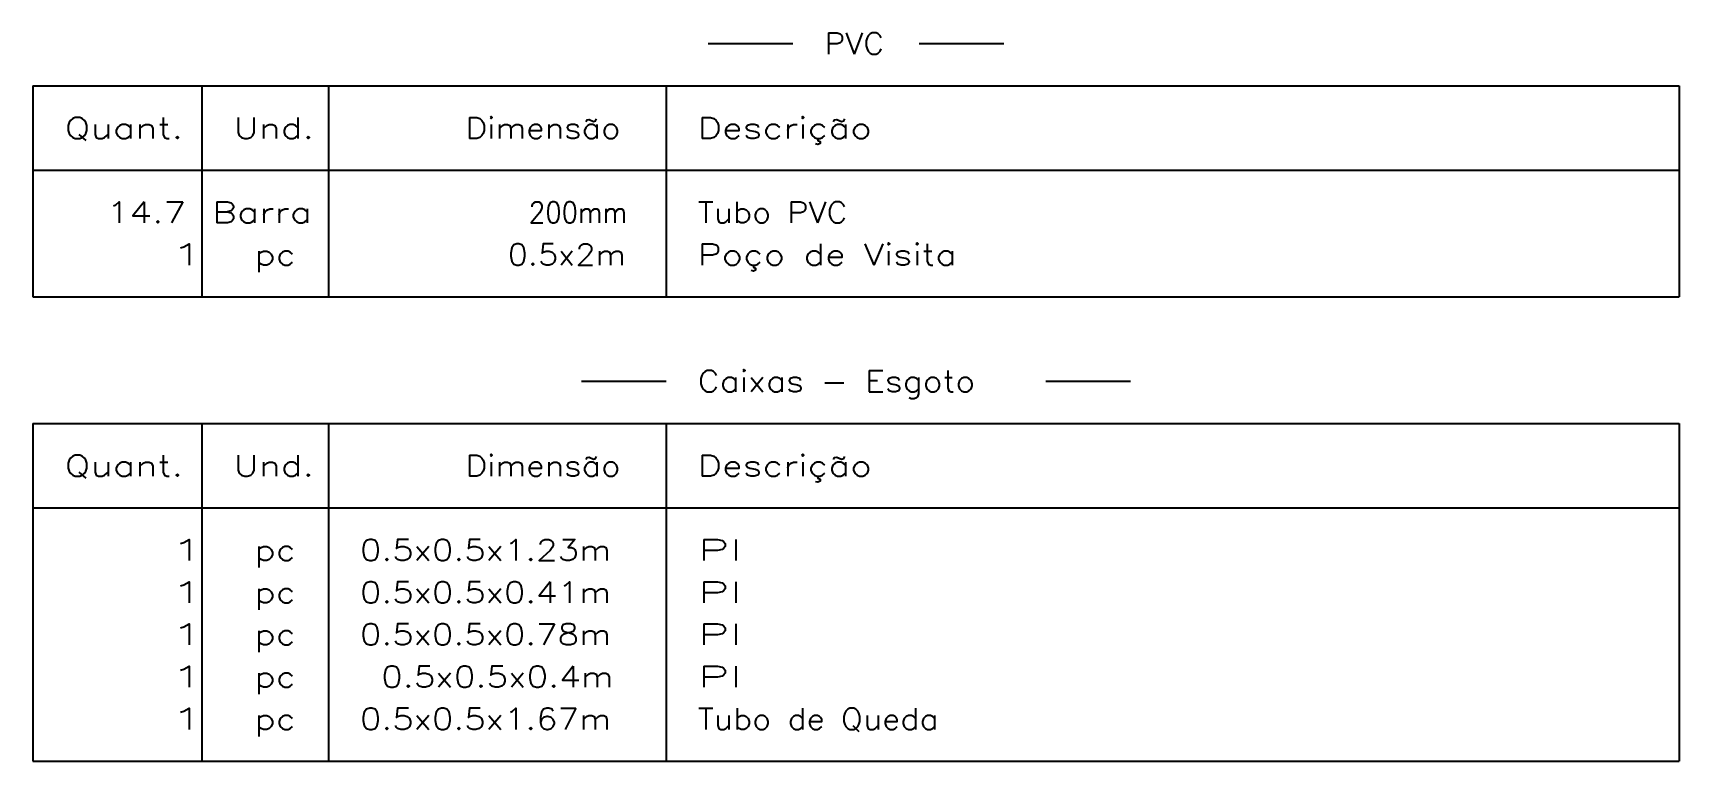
# Model space of a CAD drawing. Extents: x -44 to 14114764, y -20 to 289527804.
# Drawn here: x 359454.6 to 359532.6, y 7351542.4 to 7351576.9 of the extents above; entities that cross this region are included whole.
import ezdxf

# ---------------------------------------------------------------- set-up
doc = ezdxf.new("R2010")
doc.units = 0
doc.layers.add('LISTAGEM_LINHA', color=7, linetype='Continuous')
doc.layers.add('LISTAGEM_TEXTO', color=7, linetype='Continuous')
doc.styles.add('ROMANS', font='ROMANS.shx', dxfattribs={"height": 2})

msp = doc.modelspace()

# ---------------------------------------------------------------- texts
at = {"layer": 'LISTAGEM_TEXTO', "style": 'ROMANS'}
for s, width, p in [('PVC', 1.105263, (359492.055, 7351575.914)), ('Quant.', 1.298969, (359456.055, 7351571.914)), ('Und.', 1.272727, (359464.055, 7351571.914)), ('Dimensão', 1.135135, (359475.055, 7351571.914)), ('Descrição', 1.277027, (359486.055, 7351571.914)), ('14.7', 1.253731, (359458.055, 7351567.914)), ('Barra', 1.296296, (359463.055, 7351567.914)), ('200mm', 0.905172, (359478.055, 7351567.914)), ('Tubo PVC', 1.112583, (359486.055, 7351567.914)), ('1', 1.909091, (359461.055, 7351565.914)), ('pc', 1.235294, (359465.055, 7351565.914)), ('0.5x2m', 1.115044, (359477.055, 7351565.914)), ('Poço de Visita', 1.25641, (359486.055, 7351565.914)), ('Caixas - Esgoto', 1.162362, (359486.055, 7351559.914)), ('Quant.', 1.298969, (359456.055, 7351555.914)), ('Und.', 1.272727, (359464.055, 7351555.914)), ('Dimensão', 1.135135, (359475.055, 7351555.914)), ('Descrição', 1.277027, (359486.055, 7351555.914)), ('1', 1.909091, (359461.055, 7351551.914)), ('pc', 1.235294, (359465.055, 7351551.914)), ('0.5x0.5x1.23m', 1.186957, (359470.055, 7351551.914)), ('PI', 1.68, (359486.055, 7351551.914)), ('1', 1.909091, (359461.055, 7351549.914)), ('0.5x0.5x0.41m', 1.186957, (359470.055, 7351549.914)), ('PI', 1.68, (359486.055, 7351549.914)), ('pc', 1.235294, (359465.055, 7351549.914)), ('1', 1.909091, (359461.055, 7351547.914)), ('pc', 1.235294, (359465.055, 7351547.914)), ('0.5x0.5x0.78m', 1.186957, (359470.055, 7351547.914)), ('PI', 1.68, (359486.055, 7351547.914)), ('1', 1.909091, (359461.055, 7351545.914)), ('0.5x0.5x0.4m', 1.2, (359471.055, 7351545.914)), ('PI', 1.68, (359486.055, 7351545.914)), ('pc', 1.235294, (359465.055, 7351545.914)), ('1', 1.909091, (359461.055, 7351543.914)), ('pc', 1.235294, (359465.055, 7351543.914)), ('0.5x0.5x1.67m', 1.186957, (359470.055, 7351543.914)), ('Tubo de Queda', 1.114286, (359486.055, 7351543.914))]:
    msp.add_text(s, height=1, dxfattribs=dict(at, width=width)).set_placement(p)

# ---------------------------------------------------------------- linework, layer by layer
at = {"layer": 'LISTAGEM_LINHA'}
for p, q in [((359486.555, 7351576.414), (359490.555, 7351576.414)), ((359496.555, 7351576.414), (359500.555, 7351576.414)), ((359454.555, 7351574.414), (359532.555, 7351574.414)), ((359454.555, 7351574.414), (359454.555, 7351564.414)), ((359462.555, 7351574.414), (359462.555, 7351564.414)), ((359468.555, 7351574.414), (359468.555, 7351564.414)), ((359484.555, 7351574.414), (359484.555, 7351564.414)), ((359532.555, 7351574.414), (359532.555, 7351564.414)), ((359454.555, 7351570.414), (359532.555, 7351570.414)), ((359454.555, 7351564.414), (359532.555, 7351564.414)), ((359480.555, 7351560.414), (359484.555, 7351560.414)), ((359502.555, 7351560.414), (359506.555, 7351560.414)), ((359454.555, 7351558.414), (359532.555, 7351558.414)), ((359454.555, 7351558.414), (359454.555, 7351542.414)), ((359462.555, 7351558.414), (359462.555, 7351542.414)), ((359468.555, 7351558.414), (359468.555, 7351542.414)), ((359484.555, 7351558.414), (359484.555, 7351542.414)), ((359532.555, 7351558.414), (359532.555, 7351542.414)), ((359454.555, 7351554.414), (359532.555, 7351554.414)), ((359454.555, 7351542.414), (359532.555, 7351542.414))]:
    msp.add_line(p, q, dxfattribs=at)

msp.set_redraw_order([(e.dxf.handle, doc.entitydb.next_handle()) for e in msp.query("TEXT MTEXT ATTDEF DIMENSION ARC_DIMENSION")])  # texts and dimensions are drawn at this point

doc.saveas('drawing.dxf')
